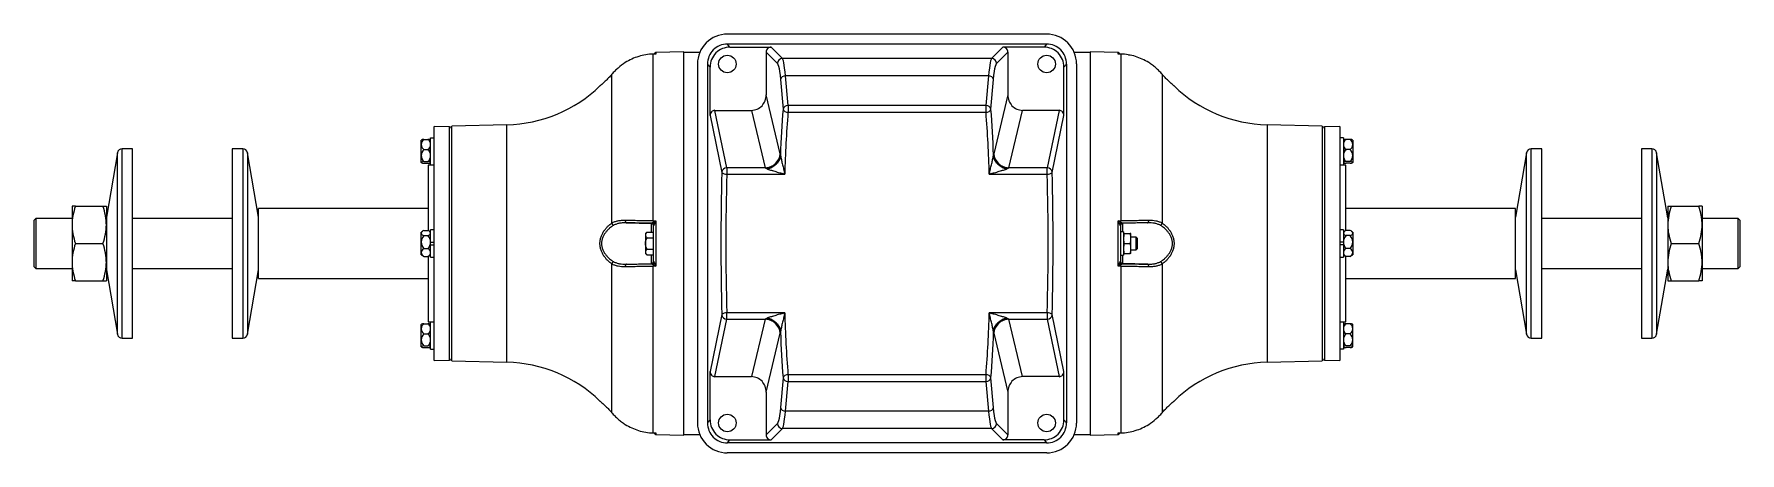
# Paper-space layout '_Bottom' of a CAD drawing. Header units: inches. Extents: x -21.4 to 21.4, y -5.3 to 5.3.
import ezdxf

# ---------------------------------------------------------------- set-up
doc = ezdxf.new("R2010")
doc.units = ezdxf.units.IN
doc.header["$MEASUREMENT"] = 0

psp = doc.layouts.new('_Bottom')

# ---------------------------------------------------------------- linework, layer by layer
at = {"color": 7, "linetype": 'Continuous', "lineweight": 15}
for p, q in [((4.003, 5.25), (-4.003, 5.25)), ((-5.79, 4.751), (-5.863, 4.749)), ((-5.863, 0.573), (-5.863, 4.749)), ((-5.094, 4.803), (-5.79, 4.785)), ((-5.094, -4.803), (-5.094, 4.803)), ((-4.694, 4.787), (-5.094, 4.787)), ((-3.935, 4.922), (-4.001, 4.999)), ((4.001, 4.999), (-4.001, 4.999)), ((-3.935, 4.922), (-2.906, 4.922)), ((-3.031, 4.798), (-3.031, 3.725)), ((-3.031, 4.798), (-2.745, 4.513)), ((-2.621, 4.637), (-2.906, 4.922)), ((2.906, 4.922), (2.621, 4.637)), ((2.745, 4.513), (3.031, 4.798)), ((3.935, 4.922), (2.906, 4.922)), ((3.031, 4.798), (3.031, 3.725)), ((4.001, 4.999), (3.935, 4.922)), ((5.094, 4.787), (4.694, 4.787)), ((5.79, 4.785), (5.094, 4.803)), ((5.094, 4.803), (5.094, -4.803)), ((5.863, 4.749), (5.79, 4.751)), ((5.863, 4.749), (5.863, 0.573)), ((6.054, 4.729), (6.092, 4.729)), ((6.096, 4.721), (6.092, 4.729)), ((-4.75, 4.502), (-4.75, -4.502)), ((-4.499, 4.5), (-4.434, 4.424)), ((-4.499, 4.5), (-4.499, -4.5)), ((-4.434, 3.208), (-4.434, 4.424)), ((2.621, 4.637), (-2.621, 4.637)), ((4.434, 4.424), (4.499, 4.5)), ((4.434, 3.208), (4.434, 4.424)), ((4.499, 4.5), (4.499, -4.5)), ((4.75, 4.502), (4.75, -4.502)), ((-6.896, 0.511), (-6.896, 4.243)), ((-2.671, 4.115), (-2.606, 3.371)), ((2.546, 4.203), (-2.546, 4.203)), ((-2.481, 3.46), (-2.546, 4.203)), ((2.546, 4.203), (2.481, 3.46)), ((2.606, 3.371), (2.671, 4.115)), ((6.896, 4.243), (6.896, 0.511)), ((-2.677, 2.251), (-3.031, 3.725)), ((2.481, 3.46), (-2.481, 3.46)), ((-2.481, 3.46), (-2.481, 3.289)), ((2.481, 3.46), (2.481, 3.289)), ((3.031, 3.725), (2.677, 2.251)), ((-4.434, 3.208), (-4.139, 1.781)), ((-4.015, 1.899), (-4.311, 3.338)), ((-4.311, 3.338), (-3.396, 3.338)), ((-3.396, 3.338), (-3.05, 1.899)), ((-2.481, 3.289), (2.481, 3.289)), ((3.05, 1.899), (3.396, 3.338)), ((4.311, 3.338), (3.396, 3.338)), ((4.311, 3.338), (4.015, 1.899)), ((4.139, 1.781), (4.434, 3.208)), ((-11.673, 2.029), (-11.673, 2.591)), ((-11.608, 2.61), (-11.504, 2.61)), ((-11.439, 2.648), (-11.345, 2.648)), ((-11.439, 1.97), (-11.439, 2.648)), ((-10.965, 2.926), (-11.345, 2.936)), ((-11.345, -2.936), (-11.345, 2.936)), ((-9.525, 2.976), (-10.907, 2.94)), ((-10.907, -2.94), (-10.907, 2.94)), ((10.907, 2.94), (9.525, 2.976)), ((10.907, 2.94), (10.907, -2.94)), ((11.345, 2.936), (10.965, 2.926)), ((11.345, 2.936), (11.345, -2.936)), ((11.439, 2.648), (11.345, 2.648)), ((11.439, 2.648), (11.439, 1.97)), ((11.608, 2.61), (11.504, 2.61)), ((11.673, 2.591), (11.673, 2.029)), ((-19.288, 2.275), (-19.565, 0.662)), ((-18.908, 2.375), (-19.169, 2.375)), ((-18.908, -2.375), (-18.908, 2.375)), ((-16.146, 2.375), (-16.408, 2.375)), ((-16.408, 2.375), (-16.408, -2.375)), ((-15.75, 0.662), (-16.028, 2.275)), ((-11.608, 2.353), (-11.504, 2.353)), ((11.608, 2.353), (11.504, 2.353)), ((16.028, 2.275), (15.75, 0.662)), ((16.408, 2.375), (16.146, 2.375)), ((16.408, -2.375), (16.408, 2.375)), ((19.169, 2.375), (18.908, 2.375)), ((18.908, 2.375), (18.908, -2.375)), ((19.569, 0.642), (19.288, 2.275)), ((-11.608, 2.053), (-11.504, 2.053)), ((-11.608, 2.01), (-11.504, 2.01)), ((-11.345, 1.968), (-11.501, 1.968)), ((-11.501, 1.968), (-11.501, 0.32)), ((-11.439, 1.97), (-11.345, 1.97)), ((-3.05, 1.899), (-4.015, 1.899)), ((-4.015, 1.899), (-4.015, 1.738)), ((-4.015, 1.738), (-2.563, 1.738)), ((2.563, 1.738), (4.015, 1.738)), ((4.015, 1.899), (3.05, 1.899)), ((4.015, 1.738), (4.015, 1.899)), ((11.345, 1.97), (11.439, 1.97)), ((11.501, 1.968), (11.345, 1.968)), ((11.501, 0.32), (11.501, 1.968)), ((11.608, 2.053), (11.504, 2.053)), ((11.608, 2.01), (11.504, 2.01)), ((-20.425, 0.937), (-20.425, -0.938)), ((-20.341, 0.937), (-19.649, 0.937)), ((-19.565, 0.937), (-19.565, -0.938)), ((-11.501, 0.879), (-15.75, 0.879)), ((-15.75, -0.879), (-15.75, 0.879)), ((15.75, 0.879), (11.501, 0.879)), ((15.75, -0.879), (15.75, 0.879)), ((19.569, 0.937), (19.569, -0.938)), ((19.652, 0.937), (20.344, 0.937)), ((20.428, 0.937), (20.428, -0.938)), ((-21.335, 0.625), (-21.375, 0.585)), ((-21.375, -0.585), (-21.375, 0.585)), ((-20.425, 0.625), (-21.335, 0.625)), ((-21.335, 0.625), (-21.335, -0.625)), ((-16.408, 0.625), (-18.908, 0.625)), ((-6.529, 0.518), (-5.906, 0.501)), ((-5.906, 0.285), (-5.906, 0.507)), ((-5.863, 0.573), (-5.79, 0.571)), ((-5.848, -0.448), (-5.848, 0.448)), ((-5.79, 0.571), (-5.79, -0.571)), ((5.79, 0.571), (5.863, 0.573)), ((5.79, -0.571), (5.79, 0.571)), ((5.848, 0.448), (5.848, -0.448)), ((6.529, 0.518), (5.906, 0.501)), ((5.906, 0.507), (5.906, 0.29)), ((18.908, 0.625), (16.408, 0.625)), ((21.335, 0.625), (20.428, 0.625)), ((21.375, 0.585), (21.335, 0.625)), ((21.335, -0.625), (21.335, 0.625)), ((21.375, 0.585), (21.375, -0.585)), ((-20.341, 0), (-19.649, 0)), ((-11.673, -0.281), (-11.673, 0.281)), ((-11.608, 0.322), (-11.504, 0.322)), ((-11.608, 0.198), (-11.504, 0.198)), ((-11.345, 0.34), (-11.439, 0.34)), ((-11.439, -0.34), (-11.439, 0.34)), ((-11.439, 0.037), (-11.345, 0.037)), ((-6.015, 0.285), (-6.053, 0.247)), ((-6.053, 0.247), (-6.053, -0.247)), ((-6.015, 0.285), (-5.848, 0.285)), ((-6.015, 0.143), (-5.848, 0.143)), ((5.926, 0.29), (5.848, 0.29)), ((5.926, 0.29), (5.926, -0.291)), ((5.948, 0.25), (6.092, 0.25)), ((5.948, 0), (6.092, 0)), ((6.114, -0.25), (6.114, 0.25)), ((6.247, 0.156), (6.114, 0.156)), ((6.277, 0.126), (6.247, 0.156)), ((6.247, -0.156), (6.247, 0.156)), ((6.277, -0.126), (6.277, 0.126)), ((11.439, 0.34), (11.345, 0.34)), ((11.439, 0.037), (11.345, 0.037)), ((11.439, 0.34), (11.439, -0.34)), ((11.608, 0.322), (11.504, 0.322)), ((11.608, 0.198), (11.504, 0.198)), ((11.673, 0.281), (11.673, -0.281)), ((-11.608, -0.124), (-11.504, -0.124)), ((-11.608, -0.322), (-11.504, -0.322)), ((-11.501, -0.32), (-11.501, -1.968)), ((-11.439, -0.037), (-11.345, -0.037)), ((-11.439, -0.34), (-11.345, -0.34)), ((-6.053, -0.247), (-6.015, -0.285)), ((-6.015, -0.143), (-5.848, -0.143)), ((-6.015, -0.285), (-5.848, -0.285)), ((-5.906, -0.507), (-5.906, -0.285)), ((5.848, -0.291), (5.926, -0.291)), ((5.906, -0.291), (5.906, -0.507)), ((5.948, -0.25), (6.092, -0.25)), ((6.114, -0.156), (6.247, -0.156)), ((6.247, -0.156), (6.277, -0.126)), ((11.439, -0.037), (11.345, -0.037)), ((11.345, -0.34), (11.439, -0.34)), ((11.501, -1.968), (11.501, -0.32)), ((11.608, -0.124), (11.504, -0.124)), ((11.608, -0.322), (11.504, -0.322)), ((19.652, 0), (20.344, 0)), ((-21.375, -0.585), (-21.335, -0.625)), ((-21.335, -0.625), (-20.425, -0.625)), ((-19.565, -0.662), (-19.288, -2.275)), ((-18.908, -0.625), (-16.408, -0.625)), ((-16.028, -2.275), (-15.75, -0.662)), ((-6.896, -4.243), (-6.896, -0.511)), ((-6.529, -0.518), (-5.906, -0.501)), ((-5.79, -0.571), (-5.863, -0.573)), ((-5.863, -4.749), (-5.863, -0.573)), ((5.863, -0.573), (5.79, -0.571)), ((5.863, -0.573), (5.863, -4.749)), ((6.529, -0.518), (5.906, -0.501)), ((6.896, -0.511), (6.896, -4.243)), ((15.75, -0.662), (16.028, -2.275)), ((16.408, -0.625), (18.908, -0.625)), ((19.288, -2.275), (19.569, -0.642)), ((20.428, -0.625), (21.335, -0.625)), ((21.335, -0.625), (21.375, -0.585)), ((-20.341, -0.938), (-19.649, -0.938)), ((-15.75, -0.879), (-11.501, -0.879)), ((11.501, -0.879), (15.75, -0.879)), ((19.652, -0.938), (20.344, -0.938)), ((-11.673, -2.591), (-11.673, -2.029)), ((-11.608, -2.01), (-11.504, -2.01)), ((-11.501, -1.968), (-11.345, -1.968)), ((-11.345, -1.97), (-11.439, -1.97)), ((-11.439, -2.648), (-11.439, -1.97)), ((-4.139, -1.781), (-4.434, -3.208)), ((-4.311, -3.338), (-4.015, -1.899)), ((-2.563, -1.738), (-4.015, -1.738)), ((-4.015, -1.899), (-4.015, -1.738)), ((-4.015, -1.899), (-3.05, -1.899)), ((-3.05, -1.899), (-3.396, -3.338)), ((4.015, -1.738), (2.563, -1.738)), ((3.396, -3.338), (3.05, -1.899)), ((3.05, -1.899), (4.015, -1.899)), ((4.015, -1.738), (4.015, -1.899)), ((4.015, -1.899), (4.311, -3.338)), ((4.434, -3.208), (4.139, -1.781)), ((11.345, -1.968), (11.501, -1.968)), ((11.439, -1.97), (11.345, -1.97)), ((11.439, -1.97), (11.439, -2.648)), ((11.608, -2.01), (11.504, -2.01)), ((11.673, -2.591), (11.673, -2.029)), ((-19.169, -2.375), (-18.908, -2.375)), ((-16.408, -2.375), (-16.146, -2.375)), ((-11.608, -2.267), (-11.504, -2.267)), ((-3.031, -3.725), (-2.677, -2.251)), ((2.677, -2.251), (3.031, -3.725)), ((11.608, -2.267), (11.504, -2.267)), ((16.146, -2.375), (16.408, -2.375)), ((18.908, -2.375), (19.169, -2.375)), ((-11.608, -2.567), (-11.504, -2.567)), ((-11.608, -2.61), (-11.504, -2.61)), ((-11.439, -2.648), (-11.345, -2.648)), ((-11.345, -2.936), (-10.965, -2.926)), ((-10.907, -2.94), (-9.525, -2.976)), ((9.525, -2.976), (10.907, -2.94)), ((10.965, -2.926), (11.345, -2.936)), ((11.439, -2.648), (11.345, -2.648)), ((11.608, -2.567), (11.504, -2.567)), ((11.608, -2.61), (11.504, -2.61)), ((-4.434, -4.424), (-4.434, -3.208)), ((-4.311, -3.338), (-3.396, -3.338)), ((-2.606, -3.371), (-2.671, -4.115)), ((2.481, -3.289), (-2.481, -3.289)), ((-2.481, -3.289), (-2.481, -3.46)), ((2.481, -3.289), (2.481, -3.46)), ((2.671, -4.115), (2.606, -3.371)), ((4.311, -3.338), (3.396, -3.338)), ((4.434, -4.424), (4.434, -3.208)), ((-3.031, -3.725), (-3.031, -4.798)), ((-2.546, -4.203), (-2.481, -3.46)), ((-2.481, -3.46), (2.481, -3.46)), ((2.481, -3.46), (2.546, -4.203)), ((3.031, -3.725), (3.031, -4.798)), ((2.546, -4.203), (-2.546, -4.203)), ((-4.434, -4.424), (-4.499, -4.5)), ((-2.745, -4.513), (-3.031, -4.798)), ((-2.906, -4.922), (-2.621, -4.637)), ((2.621, -4.637), (-2.621, -4.637)), ((2.621, -4.637), (2.906, -4.922)), ((3.031, -4.798), (2.745, -4.513)), ((4.499, -4.5), (4.434, -4.424)), ((-5.863, -4.749), (-5.79, -4.751)), ((-5.79, -4.785), (-5.094, -4.803)), ((-5.094, -4.787), (-4.694, -4.787)), ((-4.001, -4.999), (-3.935, -4.922)), ((4.001, -4.999), (-4.001, -4.999)), ((-3.935, -4.922), (-2.906, -4.922)), ((3.935, -4.922), (2.906, -4.922)), ((3.935, -4.922), (4.001, -4.999)), ((4.694, -4.787), (5.094, -4.787)), ((5.094, -4.803), (5.79, -4.785)), ((5.79, -4.751), (5.863, -4.749)), ((6.092, -4.729), (6.096, -4.722)), ((4.003, -5.25), (-4.003, -5.25))]:
    psp.add_line(p, q, dxfattribs=at)
at = {"color": 8, "linetype": 'Continuous', "lineweight": 15}
for p, q in [((-5.79, 4.785), (-5.79, 4.751)), ((5.79, 4.751), (5.79, 4.785)), ((-10.965, -2.926), (-10.965, 2.926)), ((-9.525, -2.976), (-9.525, 2.976)), ((9.525, 2.976), (9.525, -2.976)), ((10.965, 2.926), (10.965, -2.926)), ((-19.288, -2.275), (-19.288, 2.275)), ((-19.169, -2.375), (-19.169, 2.375)), ((-16.146, 2.375), (-16.146, -2.375)), ((-16.028, 2.275), (-16.028, -2.275)), ((16.028, -2.275), (16.028, 2.275)), ((16.146, -2.375), (16.146, 2.375)), ((19.169, 2.375), (19.169, -2.375)), ((19.288, 2.275), (19.288, -2.275)), ((-5.79, -4.751), (-5.79, -4.785)), ((5.79, -4.785), (5.79, -4.751))]:
    psp.add_line(p, q, dxfattribs=at)
at = {"color": 7, "linetype": 'Continuous', "lineweight": 15, "flags": 128}
for points in [[(-2.745, 4.513), (-2.732, 4.489), (-2.718, 4.448), (-2.705, 4.389), (-2.693, 4.313), (-2.681, 4.221), (-2.671, 4.115)], [(-2.546, 4.203), (-2.555, 4.304), (-2.565, 4.393), (-2.575, 4.469), (-2.586, 4.532), (-2.597, 4.581), (-2.609, 4.617), (-2.621, 4.637)], [(2.621, 4.637), (2.609, 4.617), (2.597, 4.581), (2.586, 4.532), (2.575, 4.469), (2.565, 4.393), (2.555, 4.304), (2.546, 4.203)], [(2.671, 4.115), (2.681, 4.221), (2.693, 4.313), (2.705, 4.389), (2.718, 4.448), (2.732, 4.489), (2.745, 4.513)], [(-6.559, 0.584), (-6.559, 0.572), (-6.558, 0.56), (-6.555, 0.548), (-6.552, 0.538), (-6.547, 0.53), (-6.541, 0.524), (-6.535, 0.519), (-6.529, 0.518)], [(6.529, 0.518), (6.535, 0.519), (6.541, 0.524), (6.547, 0.53), (6.552, 0.538), (6.555, 0.548), (6.558, 0.56), (6.559, 0.572), (6.559, 0.584)], [(-6.529, -0.518), (-6.535, -0.519), (-6.541, -0.524), (-6.547, -0.53), (-6.552, -0.538), (-6.555, -0.548), (-6.558, -0.56), (-6.559, -0.572), (-6.559, -0.584)], [(6.559, -0.584), (6.559, -0.572), (6.558, -0.56), (6.555, -0.548), (6.552, -0.538), (6.547, -0.53), (6.541, -0.524), (6.535, -0.519), (6.529, -0.518)], [(-2.671, -4.115), (-2.681, -4.221), (-2.693, -4.313), (-2.705, -4.389), (-2.718, -4.448), (-2.732, -4.489), (-2.745, -4.513)], [(-2.621, -4.637), (-2.609, -4.617), (-2.597, -4.581), (-2.586, -4.532), (-2.575, -4.469), (-2.565, -4.393), (-2.555, -4.304), (-2.546, -4.203)], [(2.546, -4.203), (2.555, -4.304), (2.565, -4.393), (2.575, -4.469), (2.586, -4.532), (2.597, -4.581), (2.609, -4.617), (2.621, -4.637)], [(2.745, -4.513), (2.732, -4.489), (2.718, -4.448), (2.705, -4.389), (2.693, -4.313), (2.681, -4.221), (2.671, -4.115)]]:
    psp.add_lwpolyline(points, dxfattribs=at)
at = {"color": 7, "linetype": 'Continuous', "lineweight": 15}
for centre in [(-4, 4.5), (4, 4.5), (-4, -4.5), (4, -4.5)]:
    psp.add_circle(centre, 0.22, dxfattribs=at)
for centre, radius, start, end in [((-4.003, 4.503), 0.747, 89.9708, 180.0866), ((4.003, 4.503), 0.747, 359.9079, 90.0346), ((-5.788, 4.725), 0.06, 91.5, 155.7356), ((-4.001, 4.501), 0.498, 89.9695, 180.0879), ((-3.936, 4.425), 0.498, 89.9672, 180.0903), ((-2.907, 4.798), 0.124, 89.9258, 180.0742), ((2.907, 4.798), 0.124, 359.9258, 90.0742), ((3.936, 4.425), 0.498, 359.9121, 90.0305), ((4.001, 4.501), 0.498, 359.9097, 90.0328), ((5.788, 4.725), 0.06, 23.9422, 88.5), ((-2.62, 4.511), 0.126, 90.5081, 179.4919), ((2.62, 4.511), 0.126, 0.5081, 89.4919), ((-9.617, 6.475), 3.5, 271.5, 313.822), ((-2.555, 4.083), 0.12, 86.0247, 164.7101), ((2.555, 4.083), 0.12, 15.2899, 93.9753), ((9.617, 6.475), 3.5, 226.1779, 268.5), ((-3.405, 3.713), 0.375, 271.4327, 1.9109), ((-2.49, 3.339), 0.12, 86.0247, 164.7101), ((2.49, 3.339), 0.12, 15.2899, 93.9753), ((3.405, 3.713), 0.375, 178.0891, 268.5673), ((-4.308, 3.213), 0.126, 91.5031, 181.8978), ((31.967, 0.817), 34.667, 175.7752, 177.6727), ((-2.492, 3.409), 0.12, 198.4513, 274.9963), ((33.002, 0.636), 35.583, 175.7237, 178.2251), ((2.492, 3.409), 0.12, 265.0037, 341.5487), ((-33.002, 0.636), 35.583, 1.7749, 4.2763), ((-31.569, 0.84), 34.268, 2.3163, 4.2359), ((4.308, 3.213), 0.126, 358.1022, 88.4969), ((-11.505, 2.477), 0.168, 127.7187, 178.5003), ((-11.439, 2.31), 0.366, 129.2258, 129.8306), ((-11.605, 2.472), 0.138, 91.2885, 118.2756), ((-11.607, 2.477), 0.168, 1.4997, 52.2813), ((-11.507, 2.472), 0.138, 61.7244, 88.7115), ((-11.673, 2.31), 0.366, 50.1694, 50.7742), ((-10.967, 2.866), 0.06, 0, 88.5), ((10.967, 2.866), 0.06, 91.5, 180), ((11.607, 2.477), 0.168, 127.7187, 178.5003), ((11.673, 2.31), 0.366, 129.2258, 129.8306), ((11.507, 2.472), 0.138, 91.2885, 118.2756), ((11.505, 2.477), 0.168, 1.4997, 52.2813), ((11.605, 2.472), 0.138, 61.7244, 88.7115), ((11.439, 2.31), 0.366, 50.1694, 50.7742), ((-19.169, 2.255), 0.12, 90, 170.2382), ((-16.146, 2.255), 0.12, 9.7618, 90), ((-11.505, 2.486), 0.168, 181.4997, 232.2813), ((-11.465, 2.201), 0.208, 133.3885, 179.5925), ((-11.465, 2.204), 0.208, 180.4075, 226.6115), ((-11.607, 2.486), 0.168, 307.7187, 358.5003), ((-11.647, 2.201), 0.208, 0.4075, 46.6115), ((-11.647, 2.204), 0.208, 313.3885, 359.5925), ((-3.053, 2.276), 0.377, 270.3524, 356.304), ((-3.06, 2.161), 0.393, 9.2938, 13.2013), ((3.06, 2.161), 0.393, 166.7987, 170.7062), ((3.053, 2.276), 0.377, 183.696, 269.6476), ((11.607, 2.486), 0.168, 181.4997, 232.2813), ((11.647, 2.201), 0.208, 133.3885, 179.5925), ((11.647, 2.204), 0.208, 180.4075, 226.6115), ((11.505, 2.486), 0.168, 307.7187, 358.5003), ((11.465, 2.201), 0.208, 0.4075, 46.6115), ((11.465, 2.204), 0.208, 313.3885, 359.5925), ((16.146, 2.255), 0.12, 90, 170.2382), ((19.169, 2.255), 0.12, 9.7618, 90), ((-11.614, 1.961), 0.0918, 86.146, 130.057), ((-11.614, 2.102), 0.0918, 229.943, 273.854), ((-11.439, 2.31), 0.366, 230.1694, 230.7742), ((-11.498, 1.961), 0.0918, 49.943, 93.854), ((-11.498, 2.102), 0.0918, 266.146, 310.057), ((-11.673, 2.31), 0.366, 309.2258, 309.8306), ((62.005, 0), 66.168, 178.45726, 181.54274), ((-4.015, 1.774), 0.125, 90.0498, 176.5493), ((-4.036, 1.878), 0.141, 223.1047, 278.6773), ((58.961, 0), 63, 178.41894, 181.58106), ((-3.086, 1.865), 0.0486, 33.5443, 43.4582), ((3.086, 1.865), 0.0486, 136.5418, 146.4557), ((4.015, 1.774), 0.125, 3.4507, 89.9502), ((4.036, 1.878), 0.141, 261.3227, 316.8953), ((-58.961, 0), 63, 358.41894, 1.58106), ((-62.005, 0), 66.168, 358.45726, 1.54274), ((11.498, 1.961), 0.0918, 86.146, 130.057), ((11.498, 2.102), 0.0918, 229.943, 273.854), ((11.673, 2.31), 0.366, 230.1694, 230.7742), ((11.614, 1.961), 0.0918, 49.943, 93.854), ((11.614, 2.102), 0.0918, 266.146, 310.057), ((11.439, 2.31), 0.366, 309.2258, 309.8306), ((-6.818, 0.527), 0.0795, 191.6283, 245.6606), ((-5.908, 0.448), 0.0597, 0.2657, 88.4015), ((-5.908, 0.447), 0.06, 0.0095, 88.5102), ((-5.908, 0.441), 0.06, 0.0095, 88.5102), ((-4.042, 0.519), 1.821, 178.3085, 179.5518), ((-5.933, 0.428), 0.125, 32.6939, 56.7091), ((5.933, 0.428), 0.125, 123.2909, 147.3061), ((5.908, 0.448), 0.0597, 91.5985, 179.7343), ((5.908, 0.447), 0.06, 91.4898, 179.9905), ((5.908, 0.441), 0.06, 91.4898, 179.9905), ((4.042, 0.519), 1.821, 0.4482, 1.6915), ((6.818, 0.527), 0.0795, 294.3394, 348.3717), ((-11.591, 0.239), 0.0846, 101.4229, 165.6252), ((-11.439, 0), 0.366, 123.8084, 129.8306), ((-11.591, 0.281), 0.0846, 194.3748, 258.5771), ((-11.442, 0.037), 0.231, 135.8891, 179.9595), ((-11.442, 0.037), 0.231, 180.0405, 224.1109), ((-11.521, 0.239), 0.0846, 14.3748, 78.5771), ((-11.521, 0.281), 0.0846, 281.4229, 345.6252), ((-11.67, 0.037), 0.231, 0.0405, 44.1109), ((-11.67, 0.037), 0.231, 315.8891, 359.9595), ((-11.673, 0), 0.366, 50.1694, 56.1916), ((11.521, 0.239), 0.0846, 101.4229, 165.6252), ((11.673, 0), 0.366, 123.8084, 129.8306), ((11.521, 0.281), 0.0846, 194.3748, 258.5771), ((11.67, 0.037), 0.231, 135.8891, 179.9595), ((11.67, 0.037), 0.231, 180.0405, 224.1109), ((11.591, 0.239), 0.0846, 14.3748, 78.5771), ((11.591, 0.281), 0.0846, 281.4229, 345.6252), ((11.442, 0.037), 0.231, 0.0405, 44.1109), ((11.442, 0.037), 0.231, 315.8891, 359.9595), ((11.439, 0), 0.366, 50.1694, 56.1916), ((-11.551, -0.232), 0.123, 117.7085, 175.4692), ((-11.551, -0.213), 0.123, 184.5308, 242.2915), ((-11.439, 0), 0.366, 230.1694, 236.1916), ((-11.543, -0.152), 0.182, 236.8188, 249.0125), ((-11.561, -0.232), 0.123, 4.5308, 62.2915), ((-11.561, -0.213), 0.123, 297.7085, 355.4692), ((-11.569, -0.152), 0.182, 290.9875, 303.1812), ((-11.673, 0), 0.366, 303.8084, 309.8306), ((11.561, -0.232), 0.123, 117.7085, 175.4692), ((11.561, -0.213), 0.123, 184.5308, 242.2915), ((11.673, 0), 0.366, 230.1694, 236.1916), ((11.569, -0.152), 0.182, 236.8188, 249.0125), ((11.551, -0.232), 0.123, 4.5308, 62.2915), ((11.551, -0.213), 0.123, 297.7085, 355.4692), ((11.543, -0.152), 0.182, 290.9875, 303.1812), ((11.439, 0), 0.366, 303.8084, 309.8306), ((-6.818, -0.527), 0.0795, 114.3394, 168.3717), ((-5.908, -0.441), 0.06, 271.4898, 359.9905), ((-5.908, -0.447), 0.06, 271.4898, 359.9905), ((-5.908, -0.448), 0.0597, 271.5985, 359.7343), ((-5.933, -0.428), 0.125, 303.2909, 327.3061), ((-4.042, -0.519), 1.821, 180.4482, 181.6915), ((5.933, -0.428), 0.125, 212.6939, 236.7091), ((5.908, -0.441), 0.06, 180.0095, 268.5102), ((5.908, -0.447), 0.06, 180.0095, 268.5102), ((5.908, -0.448), 0.0597, 180.2657, 268.4015), ((4.042, -0.519), 1.821, 358.3085, 359.5518), ((6.818, -0.527), 0.0795, 11.6283, 65.6606), ((-11.505, -2.143), 0.168, 127.7187, 178.5003), ((-11.439, -2.31), 0.366, 129.2258, 129.8306), ((-11.605, -2.148), 0.138, 91.2885, 118.2756), ((-11.607, -2.143), 0.168, 1.4997, 52.2813), ((-11.507, -2.148), 0.138, 61.7244, 88.7115), ((-11.673, -2.31), 0.366, 50.1694, 50.7742), ((-4.036, -1.878), 0.141, 81.3227, 136.8953), ((-4.015, -1.774), 0.125, 183.4507, 269.9502), ((-3.086, -1.865), 0.0486, 316.5418, 326.4557), ((-3.053, -2.276), 0.377, 3.696, 89.6476), ((33.002, -0.636), 35.583, 181.7749, 184.2763), ((-33.002, -0.636), 35.583, 355.7237, 358.2251), ((3.053, -2.276), 0.377, 90.3524, 176.304), ((3.086, -1.865), 0.0486, 213.5443, 223.4582), ((4.036, -1.878), 0.141, 43.1047, 98.6773), ((4.015, -1.774), 0.125, 270.0498, 356.5493), ((11.607, -2.143), 0.168, 127.7187, 178.5003), ((11.673, -2.31), 0.366, 129.2258, 129.8306), ((11.507, -2.148), 0.138, 91.2885, 118.2756), ((11.505, -2.143), 0.168, 1.4997, 52.2813), ((11.605, -2.148), 0.138, 61.7244, 88.7115), ((11.439, -2.31), 0.366, 50.1694, 50.7742), ((-19.169, -2.255), 0.12, 189.7618, 270), ((-16.146, -2.255), 0.12, 270, 350.2382), ((-11.505, -2.134), 0.168, 181.4997, 232.2813), ((-11.465, -2.419), 0.208, 133.3885, 179.5925), ((-11.465, -2.416), 0.208, 180.4075, 226.6115), ((-11.607, -2.134), 0.168, 307.7187, 358.5003), ((-11.647, -2.419), 0.208, 0.4075, 46.6115), ((-11.647, -2.416), 0.208, 313.3885, 359.5925), ((-3.06, -2.161), 0.393, 346.7987, 350.7062), ((31.569, -0.84), 34.268, 182.3163, 184.2359), ((-31.967, -0.817), 34.667, 355.7752, 357.6727), ((3.06, -2.161), 0.393, 189.2938, 193.2013), ((11.607, -2.134), 0.168, 181.4997, 232.2813), ((11.647, -2.419), 0.208, 133.3885, 179.5925), ((11.647, -2.416), 0.208, 180.4075, 226.6115), ((11.505, -2.134), 0.168, 307.7187, 358.5003), ((11.465, -2.419), 0.208, 0.4075, 46.6115), ((11.465, -2.416), 0.208, 313.3885, 359.5925), ((16.146, -2.255), 0.12, 189.7618, 270), ((19.169, -2.255), 0.12, 270, 350.2382), ((-11.614, -2.659), 0.0918, 86.146, 130.057), ((-11.614, -2.518), 0.0918, 229.943, 273.854), ((-11.439, -2.31), 0.366, 230.1694, 230.7742), ((-11.498, -2.659), 0.0918, 49.943, 93.854), ((-11.498, -2.518), 0.0918, 266.146, 310.057), ((-11.673, -2.31), 0.366, 309.2258, 309.8306), ((-10.967, -2.866), 0.06, 271.5, 0), ((-9.617, -6.475), 3.5, 46.1779, 88.5), ((9.617, -6.475), 3.5, 91.5, 133.822), ((10.967, -2.866), 0.06, 180, 268.5), ((11.498, -2.659), 0.0918, 86.146, 130.057), ((11.498, -2.518), 0.0918, 229.943, 273.854), ((11.673, -2.31), 0.366, 230.1694, 230.7742), ((11.614, -2.659), 0.0918, 49.943, 93.854), ((11.614, -2.518), 0.0918, 266.146, 310.057), ((11.439, -2.31), 0.366, 309.2258, 309.8306), ((-4.308, -3.213), 0.126, 178.1022, 268.4969), ((-3.405, -3.713), 0.375, 358.0891, 88.5673), ((-2.492, -3.409), 0.12, 85.0037, 161.5487), ((-2.49, -3.339), 0.12, 195.2899, 273.9753), ((2.492, -3.409), 0.12, 18.4513, 94.9963), ((2.49, -3.339), 0.12, 266.0247, 344.7101), ((3.405, -3.713), 0.375, 91.4327, 181.9109), ((4.308, -3.213), 0.126, 271.5031, 1.8978), ((-2.555, -4.083), 0.12, 195.2899, 273.9753), ((2.555, -4.083), 0.12, 266.0247, 344.7101), ((-4.003, -4.503), 0.747, 179.9079, 270.0346), ((-4.001, -4.501), 0.498, 179.9097, 270.0328), ((-3.936, -4.425), 0.498, 179.9121, 270.0305), ((-2.62, -4.511), 0.126, 180.5081, 269.4919), ((2.62, -4.511), 0.126, 270.5081, 359.4919), ((3.936, -4.425), 0.498, 269.9672, 0.0903), ((4.001, -4.501), 0.498, 269.9695, 0.0879), ((4.003, -4.503), 0.747, 269.9708, 0.0866), ((-5.788, -4.725), 0.06, 203.9422, 268.5), ((-2.907, -4.798), 0.124, 179.9258, 270.0742), ((2.907, -4.798), 0.124, 269.9258, 0.0742), ((5.788, -4.725), 0.06, 271.5, 335.7356)]:
    psp.add_arc(centre, radius, start, end, dxfattribs=at)
for points, knots in [([(-5.863, 4.749), (-5.925, 4.747), (-5.986, 4.741), (-6.106, 4.721), (-6.165, 4.707), (-6.282, 4.672), (-6.34, 4.65), (-6.453, 4.598), (-6.507, 4.568), (-6.559, 4.535)], [0, 0, 0, 0, 0.25, 0.25, 0.5, 0.5, 0.75, 0.75, 1, 1, 1, 1]), ([(6.559, 4.535), (6.507, 4.568), (6.453, 4.598), (6.342, 4.649), (6.285, 4.671), (6.168, 4.707), (6.108, 4.721), (5.986, 4.741), (5.925, 4.747), (5.863, 4.749)], [0, 0, 0, 0, 0.25, 0.25, 0.5, 0.5, 0.75, 0.75, 1, 1, 1, 1]), ([(-6.559, 4.535), (-6.624, 4.494), (-6.684, 4.449), (-6.755, 4.387), (-6.769, 4.375), (-6.796, 4.349), (-6.809, 4.336), (-6.848, 4.297), (-6.873, 4.27), (-6.896, 4.243)], [0, 0, 0, 0, 0.5, 0.5, 0.625, 0.625, 0.75, 0.75, 1, 1, 1, 1]), ([(6.896, 4.243), (6.873, 4.27), (6.848, 4.297), (6.797, 4.349), (6.77, 4.374), (6.728, 4.411), (6.713, 4.423), (6.684, 4.447), (6.669, 4.459), (6.623, 4.493), (6.591, 4.515), (6.559, 4.535)], [0, 0, 0, 0, 0.25, 0.25, 0.5, 0.5, 0.625, 0.625, 0.75, 0.75, 1, 1, 1, 1]), ([(-6.896, 4.243), (-6.924, 4.211), (-6.981, 4.146), (-7.053, 4.075), (-7.109, 4.023), (-7.157, 3.981), (-7.186, 3.956), (-7.195, 3.948), (-7.194, 3.95), (-7.194, 3.95)], [0, 0, 0, 0, 0.20313, 0.412249, 0.542611, 0.675719, 0.881655, 0.984373, 1, 1, 1, 1]), ([(7.194, 3.95), (7.193, 3.95), (7.191, 3.951), (7.167, 3.972), (7.126, 4.008), (7.075, 4.054), (7.009, 4.118), (6.946, 4.185), (6.908, 4.23), (6.896, 4.243)], [0, 0, 0, 0, 0.090764, 0.272262, 0.402954, 0.537262, 0.723965, 0.916035, 1, 1, 1, 1]), ([(-2.68, 2.165), (-2.688, 2.133), (-2.701, 2.102), (-2.737, 2.044), (-2.76, 2.018), (-2.812, 1.971), (-2.843, 1.951), (-2.907, 1.919), (-2.942, 1.907), (-2.978, 1.9)], [0, 0, 0, 0, 0.25, 0.25, 0.5, 0.5, 0.75, 0.75, 1, 1, 1, 1]), ([(-2.68, 2.165), (-2.68, 2.162), (-2.68, 2.158), (-2.679, 2.151), (-2.679, 2.149), (-2.679, 2.145), (-2.678, 2.143), (-2.678, 2.137), (-2.678, 2.133), (-2.677, 2.128)], [0, 0, 0, 0, 0.5, 0.5, 0.625, 0.625, 0.75, 0.75, 1, 1, 1, 1]), ([(-2.671, 2.224), (-2.671, 2.219), (-2.669, 2.213), (-2.667, 2.202), (-2.667, 2.2), (-2.666, 2.196), (-2.666, 2.195), (-2.665, 2.192), (-2.665, 2.191), (-2.664, 2.184), (-2.663, 2.178), (-2.661, 2.172)], [0, 0, 0, 0, 0.5, 0.5, 0.625, 0.625, 0.6875, 0.6875, 0.75, 0.75, 1, 1, 1, 1]), ([(-2.661, 2.172), (-2.661, 2.172), (-2.661, 2.172), (-2.661, 2.171), (-2.661, 2.171), (-2.661, 2.171), (-2.661, 2.17), (-2.661, 2.169), (-2.66, 2.166), (-2.659, 2.161), (-2.658, 2.156), (-2.655, 2.146), (-2.654, 2.139), (-2.649, 2.116), (-2.646, 2.1), (-2.642, 2.079), (-2.641, 2.075), (-2.639, 2.066), (-2.639, 2.061), (-2.636, 2.048), (-2.634, 2.039), (-2.628, 2.012), (-2.624, 1.994), (-2.61, 1.938), (-2.6, 1.9), (-2.581, 1.821), (-2.571, 1.78), (-2.563, 1.738)], [0, 0, 0, 0, 0.000488, 0.000488, 0.000977, 0.001953, 0.003906, 0.007813, 0.015625, 0.03125, 0.0625, 0.0625, 0.125, 0.125, 0.25, 0.25, 0.28125, 0.28125, 0.3125, 0.3125, 0.375, 0.375, 0.5, 0.5, 0.75, 0.75, 1, 1, 1, 1]), ([(2.563, 1.738), (2.571, 1.78), (2.581, 1.821), (2.6, 1.9), (2.61, 1.938), (2.624, 1.994), (2.628, 2.012), (2.634, 2.039), (2.636, 2.048), (2.639, 2.061), (2.639, 2.066), (2.641, 2.075), (2.642, 2.079), (2.646, 2.1), (2.649, 2.116), (2.654, 2.139), (2.655, 2.146), (2.658, 2.156), (2.658, 2.159), (2.66, 2.164), (2.66, 2.166), (2.661, 2.169), (2.661, 2.17), (2.661, 2.171), (2.661, 2.171), (2.661, 2.171), (2.661, 2.172), (2.661, 2.172), (2.661, 2.172)], [0, 0, 0, 0, 0.25, 0.25, 0.5, 0.5, 0.625, 0.625, 0.6875, 0.6875, 0.71875, 0.71875, 0.75, 0.75, 0.875, 0.875, 0.9375, 0.9375, 0.96875, 0.96875, 0.984375, 0.992188, 0.996094, 0.998047, 0.999023, 0.999512, 0.999512, 1, 1, 1, 1]), ([(2.661, 2.172), (2.663, 2.178), (2.664, 2.184), (2.665, 2.191), (2.665, 2.192), (2.666, 2.195), (2.666, 2.196), (2.667, 2.2), (2.667, 2.202), (2.669, 2.213), (2.671, 2.219), (2.671, 2.224)], [0, 0, 0, 0, 0.25, 0.25, 0.3125, 0.3125, 0.375, 0.375, 0.5, 0.5, 1, 1, 1, 1]), ([(2.68, 2.165), (2.68, 2.164), (2.68, 2.163), (2.68, 2.161), (2.68, 2.159), (2.679, 2.156), (2.679, 2.154), (2.679, 2.151), (2.679, 2.148), (2.678, 2.143), (2.678, 2.14), (2.678, 2.135), (2.677, 2.131), (2.677, 2.128)], [0.00000079, 0.00000079, 0.00000079, 0.00000079, 0.000706955, 0.000706955, 0.001511314, 0.001511314, 0.002315674, 0.002315674, 0.003120033, 0.003120033, 0.003924392, 0.003924392, 0.004728751, 0.004728751, 0.004728751, 0.004728751]), ([(2.978, 1.9), (2.942, 1.907), (2.907, 1.919), (2.843, 1.951), (2.812, 1.971), (2.76, 2.018), (2.737, 2.044), (2.701, 2.102), (2.688, 2.133), (2.68, 2.165)], [0, 0, 0, 0, 0.25, 0.25, 0.5, 0.5, 0.75, 0.75, 1, 1, 1, 1]), ([(-2.999, 1.865), (-3.005, 1.868), (-3.011, 1.87), (-3.017, 1.873), (-3.018, 1.874), (-3.021, 1.875), (-3.022, 1.876), (-3.025, 1.877), (-3.027, 1.878), (-3.036, 1.884), (-3.041, 1.888), (-3.043, 1.892)], [0, 0, 0, 0, 0.25, 0.25, 0.3125, 0.3125, 0.375, 0.375, 0.5, 0.5, 1, 1, 1, 1]), ([(-2.563, 1.738), (-2.606, 1.747), (-2.648, 1.757), (-2.729, 1.778), (-2.768, 1.79), (-2.823, 1.807), (-2.842, 1.813), (-2.869, 1.821), (-2.878, 1.824), (-2.891, 1.828), (-2.895, 1.829), (-2.904, 1.831), (-2.909, 1.832), (-2.93, 1.838), (-2.946, 1.844), (-2.968, 1.852), (-2.975, 1.854), (-2.984, 1.858), (-2.987, 1.86), (-2.992, 1.862), (-2.994, 1.863), (-2.997, 1.864), (-2.998, 1.864), (-2.998, 1.865), (-2.999, 1.865), (-2.999, 1.865), (-2.999, 1.865), (-2.999, 1.865), (-2.999, 1.865)], [0, 0, 0, 0, 0.25, 0.25, 0.5, 0.5, 0.625, 0.625, 0.6875, 0.6875, 0.71875, 0.71875, 0.75, 0.75, 0.875, 0.875, 0.9375, 0.9375, 0.96875, 0.96875, 0.984375, 0.992187, 0.996094, 0.998047, 0.999023, 0.999512, 0.999512, 1, 1, 1, 1]), ([(-2.977, 1.9), (-2.977, 1.9), (-2.976, 1.899), (-2.974, 1.898), (-2.973, 1.897), (-2.97, 1.896), (-2.968, 1.895), (-2.965, 1.893), (-2.962, 1.892), (-2.958, 1.891), (-2.955, 1.89), (-2.95, 1.888), (-2.946, 1.887), (-2.943, 1.886)], [-0.000015225, -0.000015225, -0.000015225, -0.000015225, 0.000706955, 0.000706955, 0.001511314, 0.001511314, 0.002315674, 0.002315674, 0.003120033, 0.003120033, 0.003924392, 0.003924392, 0.004728751, 0.004728751, 0.004728751, 0.004728751]), ([(-2.943, 1.886), (-2.925, 1.894), (-2.905, 1.904), (-2.868, 1.925), (-2.849, 1.937), (-2.814, 1.962), (-2.797, 1.976), (-2.765, 2.005), (-2.75, 2.02), (-2.724, 2.05), (-2.712, 2.067), (-2.692, 2.097), (-2.684, 2.113), (-2.677, 2.128)], [0.125, 0.125, 0.125, 0.125, 0.25, 0.25, 0.375, 0.375, 0.5, 0.5, 0.625, 0.625, 0.75, 0.75, 0.875, 0.875, 0.875, 0.875]), ([(2.999, 1.865), (2.999, 1.865), (2.999, 1.865), (2.999, 1.865), (2.999, 1.865), (2.998, 1.865), (2.998, 1.864), (2.997, 1.864), (2.994, 1.863), (2.989, 1.86), (2.984, 1.858), (2.975, 1.854), (2.968, 1.852), (2.946, 1.844), (2.93, 1.838), (2.909, 1.832), (2.904, 1.831), (2.895, 1.829), (2.891, 1.828), (2.878, 1.824), (2.869, 1.821), (2.842, 1.813), (2.823, 1.807), (2.768, 1.79), (2.729, 1.778), (2.648, 1.757), (2.606, 1.747), (2.563, 1.738)], [0, 0, 0, 0, 0.000488, 0.000488, 0.000977, 0.001953, 0.003906, 0.007813, 0.015625, 0.03125, 0.0625, 0.0625, 0.125, 0.125, 0.25, 0.25, 0.28125, 0.28125, 0.3125, 0.3125, 0.375, 0.375, 0.5, 0.5, 0.75, 0.75, 1, 1, 1, 1]), ([(2.677, 2.128), (2.684, 2.113), (2.692, 2.097), (2.712, 2.067), (2.724, 2.05), (2.75, 2.02), (2.765, 2.005), (2.797, 1.976), (2.814, 1.962), (2.849, 1.937), (2.868, 1.925), (2.905, 1.904), (2.925, 1.894), (2.943, 1.886)], [0.125, 0.125, 0.125, 0.125, 0.25, 0.25, 0.375, 0.375, 0.5, 0.5, 0.625, 0.625, 0.75, 0.75, 0.875, 0.875, 0.875, 0.875]), ([(2.977, 1.9), (2.975, 1.898), (2.972, 1.896), (2.965, 1.893), (2.963, 1.893), (2.96, 1.892), (2.958, 1.891), (2.952, 1.889), (2.948, 1.888), (2.943, 1.886)], [0, 0, 0, 0, 0.5, 0.5, 0.625, 0.625, 0.75, 0.75, 1, 1, 1, 1]), ([(3.043, 1.892), (3.041, 1.888), (3.036, 1.884), (3.027, 1.878), (3.025, 1.877), (3.022, 1.876), (3.021, 1.875), (3.018, 1.874), (3.017, 1.873), (3.011, 1.87), (3.005, 1.868), (2.999, 1.865)], [0, 0, 0, 0, 0.5, 0.5, 0.625, 0.625, 0.6875, 0.6875, 0.75, 0.75, 1, 1, 1, 1]), ([(-20.341, 0.937), (-20.366, 0.861), (-20.387, 0.784), (-20.417, 0.627), (-20.425, 0.549), (-20.425, 0.469)], [0, 0, 0, 0, 0.5, 0.5, 1, 1, 1, 1]), ([(-20.341, 0.937), (-20.353, 0.937), (-20.365, 0.937), (-20.386, 0.937), (-20.395, 0.937), (-20.417, 0.937), (-20.425, 0.937), (-20.425, 0.937)], [0, 0, 0, 0, 0.25, 0.25, 0.5, 0.5, 1, 1, 1, 1]), ([(-19.565, 0.469), (-19.565, 0.489), (-19.566, 0.509), (-19.568, 0.548), (-19.569, 0.568), (-19.575, 0.628), (-19.58, 0.667), (-19.602, 0.784), (-19.623, 0.861), (-19.649, 0.937)], [0, 0, 0, 0, 0.125, 0.125, 0.25, 0.25, 0.5, 0.5, 1, 1, 1, 1]), ([(-19.649, 0.937), (-19.636, 0.937), (-19.624, 0.937), (-19.604, 0.937), (-19.595, 0.937), (-19.573, 0.937), (-19.565, 0.937), (-19.565, 0.937)], [0, 0, 0, 0, 0.25, 0.25, 0.5, 0.5, 1, 1, 1, 1]), ([(19.652, 0.937), (19.627, 0.861), (19.606, 0.784), (19.577, 0.627), (19.569, 0.549), (19.569, 0.469)], [0, 0, 0, 0, 0.5, 0.5, 1, 1, 1, 1]), ([(19.569, 0.937), (19.569, 0.937), (19.571, 0.937), (19.578, 0.937), (19.584, 0.937), (19.606, 0.937), (19.627, 0.937), (19.652, 0.937)], [0, 0, 0, 0, 0.25, 0.25, 0.5, 0.5, 1, 1, 1, 1]), ([(20.428, 0.469), (20.428, 0.489), (20.427, 0.509), (20.426, 0.548), (20.424, 0.568), (20.418, 0.628), (20.413, 0.667), (20.391, 0.784), (20.37, 0.861), (20.344, 0.937)], [0, 0, 0, 0, 0.125, 0.125, 0.25, 0.25, 0.5, 0.5, 1, 1, 1, 1]), ([(20.428, 0.937), (20.428, 0.937), (20.427, 0.937), (20.426, 0.937), (20.424, 0.937), (20.418, 0.937), (20.413, 0.937), (20.391, 0.937), (20.37, 0.937), (20.344, 0.937)], [0, 0, 0, 0, 0.125, 0.125, 0.25, 0.25, 0.5, 0.5, 1, 1, 1, 1]), ([(-20.425, 0.469), (-20.425, 0.449), (-20.424, 0.429), (-20.422, 0.389), (-20.421, 0.369), (-20.415, 0.31), (-20.409, 0.271), (-20.387, 0.154), (-20.366, 0.076), (-20.341, 0)], [0, 0, 0, 0, 0.125, 0.125, 0.25, 0.25, 0.5, 0.5, 1, 1, 1, 1]), ([(-19.649, 0), (-19.623, 0.077), (-19.602, 0.154), (-19.573, 0.31), (-19.565, 0.389), (-19.565, 0.469)], [0, 0, 0, 0, 0.5, 0.5, 1, 1, 1, 1]), ([(-6.896, -0.511), (-6.931, -0.488), (-6.965, -0.461), (-7.015, -0.412), (-7.031, -0.394), (-7.055, -0.366), (-7.063, -0.356), (-7.078, -0.335), (-7.086, -0.325), (-7.107, -0.293), (-7.121, -0.27), (-7.145, -0.222), (-7.156, -0.196), (-7.174, -0.143), (-7.182, -0.116), (-7.189, -0.073), (-7.191, -0.058), (-7.194, -0.029), (-7.195, 0), (-7.194, 0.029), (-7.191, 0.058), (-7.189, 0.072), (-7.182, 0.115), (-7.175, 0.142), (-7.161, 0.183), (-7.156, 0.196), (-7.145, 0.221), (-7.139, 0.233), (-7.121, 0.269), (-7.107, 0.292), (-7.086, 0.325), (-7.078, 0.335), (-7.063, 0.355), (-7.055, 0.365), (-7.032, 0.393), (-7.016, 0.411), (-6.982, 0.444), (-6.965, 0.459), (-6.931, 0.487), (-6.913, 0.5), (-6.896, 0.511)], [0, 0, 0, 0, 0.125, 0.125, 0.1875, 0.1875, 0.21875, 0.21875, 0.25, 0.25, 0.3125, 0.3125, 0.375, 0.375, 0.4375, 0.4375, 0.46875, 0.46875, 0.5, 0.53125, 0.53125, 0.5625, 0.5625, 0.625, 0.625, 0.65625, 0.65625, 0.6875, 0.6875, 0.75, 0.75, 0.78125, 0.78125, 0.8125, 0.8125, 0.875, 0.875, 0.9375, 0.9375, 1, 1, 1, 1]), ([(-6.851, 0.455), (-6.868, 0.445), (-6.885, 0.434), (-6.92, 0.41), (-6.937, 0.397), (-6.97, 0.368), (-6.986, 0.353), (-7.01, 0.328), (-7.017, 0.32), (-7.033, 0.302), (-7.04, 0.293), (-7.063, 0.265), (-7.076, 0.245), (-7.095, 0.213), (-7.101, 0.202), (-7.113, 0.179), (-7.118, 0.167), (-7.133, 0.131), (-7.141, 0.106), (-7.149, 0.067), (-7.151, 0.054), (-7.154, 0.027), (-7.155, 0), (-7.154, -0.027), (-7.151, -0.054), (-7.149, -0.067), (-7.14, -0.107), (-7.133, -0.132), (-7.113, -0.179), (-7.102, -0.202), (-7.076, -0.245), (-7.062, -0.265), (-7.033, -0.303), (-7.017, -0.32), (-6.985, -0.353), (-6.969, -0.369), (-6.92, -0.411), (-6.885, -0.435), (-6.851, -0.455)], [0, 0, 0, 0, 0.0625, 0.0625, 0.125, 0.125, 0.1875, 0.1875, 0.21875, 0.21875, 0.25, 0.25, 0.3125, 0.3125, 0.34375, 0.34375, 0.375, 0.375, 0.4375, 0.4375, 0.46875, 0.46875, 0.5, 0.53125, 0.53125, 0.5625, 0.5625, 0.625, 0.625, 0.6875, 0.6875, 0.75, 0.75, 0.8125, 0.8125, 0.875, 0.875, 1, 1, 1, 1]), ([(-6.896, 0.511), (-6.873, 0.526), (-6.848, 0.538), (-6.797, 0.557), (-6.77, 0.564), (-6.728, 0.572), (-6.713, 0.575), (-6.684, 0.579), (-6.669, 0.58), (-6.623, 0.583), (-6.591, 0.584), (-6.559, 0.584)], [0, 0, 0, 0, 0.25, 0.25, 0.5, 0.5, 0.625, 0.625, 0.75, 0.75, 1, 1, 1, 1]), ([(-6.529, 0.518), (-6.559, 0.518), (-6.589, 0.517), (-6.647, 0.514), (-6.675, 0.511), (-6.729, 0.501), (-6.755, 0.495), (-6.805, 0.478), (-6.828, 0.468), (-6.851, 0.455)], [0, 0, 0, 0, 0.25, 0.25, 0.5, 0.5, 0.75, 0.75, 1, 1, 1, 1]), ([(-6.559, 0.584), (-6.507, 0.584), (-6.453, 0.583), (-6.342, 0.582), (-6.285, 0.581), (-6.168, 0.579), (-6.108, 0.578), (-5.986, 0.576), (-5.925, 0.574), (-5.863, 0.573)], [0, 0, 0, 0, 0.25, 0.25, 0.5, 0.5, 0.75, 0.75, 1, 1, 1, 1]), ([(-5.906, 0.507), (-5.962, 0.508), (-6.017, 0.509), (-6.098, 0.511), (-6.125, 0.512), (-6.179, 0.513), (-6.205, 0.513), (-6.284, 0.514), (-6.334, 0.515), (-6.434, 0.517), (-6.482, 0.517), (-6.529, 0.518)], [0, 0, 0, 0, 0.25, 0.25, 0.375, 0.375, 0.5, 0.5, 0.75, 0.75, 1, 1, 1, 1]), ([(-5.906, 0.507), (-5.906, 0.508), (-5.904, 0.51), (-5.898, 0.513), (-5.894, 0.516), (-5.886, 0.52), (-5.882, 0.523), (-5.873, 0.528), (-5.868, 0.531), (-5.864, 0.533)], [0, 0, 0, 0, 0.25, 0.25, 0.5, 0.5, 0.75, 0.75, 1, 1, 1, 1]), ([(-5.906, 0.507), (-5.906, 0.507), (-5.906, 0.507), (-5.906, 0.507), (-5.906, 0.507), (-5.906, 0.507), (-5.906, 0.507)], [0, 0, 0, 0, 0.0001326134, 0.0001326134, 0.0001326134, 0.0001729049, 0.0001729049, 0.0001729049, 0.0001729049]), ([(-5.864, 0.533), (-5.852, 0.539), (-5.84, 0.546), (-5.815, 0.558), (-5.802, 0.565), (-5.79, 0.571)], [0, 0, 0, 0, 0.5, 0.5, 1, 1, 1, 1]), ([(-5.827, 0.496), (-5.829, 0.491), (-5.832, 0.486), (-5.836, 0.476), (-5.839, 0.472), (-5.843, 0.463), (-5.844, 0.459), (-5.847, 0.452), (-5.848, 0.449), (-5.848, 0.448)], [0, 0, 0, 0, 0.25, 0.25, 0.5, 0.5, 0.75, 0.75, 1, 1, 1, 1]), ([(-5.827, 0.496), (-5.821, 0.508), (-5.815, 0.521), (-5.802, 0.546), (-5.796, 0.558), (-5.79, 0.571)], [0, 0, 0, 0, 0.5, 0.5, 1, 1, 1, 1]), ([(5.827, 0.496), (5.821, 0.508), (5.815, 0.521), (5.802, 0.546), (5.796, 0.558), (5.79, 0.571)], [0, 0, 0, 0, 0.5, 0.5, 1, 1, 1, 1]), ([(5.864, 0.533), (5.852, 0.539), (5.84, 0.546), (5.815, 0.558), (5.802, 0.565), (5.79, 0.571)], [0, 0, 0, 0, 0.5, 0.5, 1, 1, 1, 1]), ([(5.848, 0.448), (5.848, 0.449), (5.847, 0.452), (5.844, 0.459), (5.843, 0.463), (5.839, 0.472), (5.836, 0.476), (5.832, 0.486), (5.829, 0.491), (5.827, 0.496)], [0, 0, 0, 0, 0.25, 0.25, 0.5, 0.5, 0.75, 0.75, 1, 1, 1, 1]), ([(5.863, 0.573), (5.925, 0.574), (5.986, 0.576), (6.106, 0.578), (6.165, 0.579), (6.282, 0.581), (6.34, 0.582), (6.453, 0.583), (6.507, 0.584), (6.559, 0.584)], [0, 0, 0, 0, 0.25, 0.25, 0.5, 0.5, 0.75, 0.75, 1, 1, 1, 1]), ([(5.864, 0.533), (5.868, 0.531), (5.873, 0.528), (5.882, 0.523), (5.886, 0.52), (5.894, 0.516), (5.898, 0.513), (5.904, 0.51), (5.906, 0.508), (5.906, 0.507)], [0, 0, 0, 0, 0.25, 0.25, 0.5, 0.5, 0.75, 0.75, 1, 1, 1, 1]), ([(6.529, 0.518), (6.482, 0.517), (6.433, 0.517), (6.358, 0.516), (6.333, 0.515), (6.281, 0.514), (6.255, 0.514), (6.177, 0.513), (6.124, 0.512), (6.016, 0.509), (5.962, 0.508), (5.906, 0.507)], [0, 0, 0, 0, 0.25, 0.25, 0.375, 0.375, 0.5, 0.5, 0.75, 0.75, 1, 1, 1, 1]), ([(5.906, 0.507), (5.906, 0.507), (5.906, 0.507), (5.906, 0.507), (5.906, 0.507), (5.906, 0.507), (5.906, 0.507)], [0, 0, 0, 0, 0.0000403254, 0.0000403254, 0.0000403254, 0.0001730501, 0.0001730501, 0.0001730501, 0.0001730501]), ([(6.851, 0.455), (6.828, 0.468), (6.805, 0.478), (6.767, 0.491), (6.754, 0.495), (6.728, 0.501), (6.715, 0.504), (6.647, 0.515), (6.589, 0.518), (6.529, 0.518)], [0, 0, 0, 0, 0.25, 0.25, 0.375, 0.375, 0.5, 0.5, 1, 1, 1, 1]), ([(6.559, 0.584), (6.624, 0.585), (6.684, 0.581), (6.755, 0.567), (6.769, 0.564), (6.796, 0.556), (6.809, 0.552), (6.848, 0.538), (6.873, 0.526), (6.896, 0.511)], [0, 0, 0, 0, 0.5, 0.5, 0.625, 0.625, 0.75, 0.75, 1, 1, 1, 1]), ([(6.851, -0.455), (6.868, -0.445), (6.885, -0.434), (6.92, -0.41), (6.937, -0.397), (6.97, -0.368), (6.986, -0.353), (7.01, -0.328), (7.017, -0.32), (7.033, -0.302), (7.04, -0.293), (7.063, -0.265), (7.076, -0.245), (7.095, -0.213), (7.101, -0.202), (7.113, -0.179), (7.118, -0.167), (7.133, -0.131), (7.141, -0.106), (7.149, -0.067), (7.151, -0.054), (7.154, -0.027), (7.155, 0), (7.154, 0.027), (7.151, 0.054), (7.149, 0.067), (7.14, 0.107), (7.133, 0.132), (7.113, 0.179), (7.102, 0.202), (7.076, 0.245), (7.062, 0.265), (7.033, 0.303), (7.017, 0.32), (6.985, 0.353), (6.969, 0.369), (6.92, 0.411), (6.885, 0.435), (6.851, 0.455)], [0, 0, 0, 0, 0.0625, 0.0625, 0.125, 0.125, 0.1875, 0.1875, 0.21875, 0.21875, 0.25, 0.25, 0.3125, 0.3125, 0.34375, 0.34375, 0.375, 0.375, 0.4375, 0.4375, 0.46875, 0.46875, 0.5, 0.53125, 0.53125, 0.5625, 0.5625, 0.625, 0.625, 0.6875, 0.6875, 0.75, 0.75, 0.8125, 0.8125, 0.875, 0.875, 1, 1, 1, 1]), ([(6.896, 0.511), (6.931, 0.488), (6.965, 0.461), (7.015, 0.412), (7.031, 0.394), (7.055, 0.366), (7.063, 0.356), (7.078, 0.335), (7.086, 0.325), (7.107, 0.293), (7.121, 0.27), (7.145, 0.222), (7.156, 0.196), (7.174, 0.143), (7.182, 0.116), (7.189, 0.073), (7.191, 0.058), (7.194, 0.029), (7.195, 0), (7.194, -0.029), (7.191, -0.058), (7.189, -0.072), (7.182, -0.115), (7.175, -0.142), (7.161, -0.183), (7.156, -0.196), (7.145, -0.221), (7.139, -0.233), (7.121, -0.269), (7.107, -0.292), (7.086, -0.325), (7.078, -0.335), (7.063, -0.355), (7.055, -0.365), (7.032, -0.393), (7.016, -0.411), (6.982, -0.444), (6.965, -0.459), (6.931, -0.487), (6.913, -0.5), (6.896, -0.511)], [0, 0, 0, 0, 0.125, 0.125, 0.1875, 0.1875, 0.21875, 0.21875, 0.25, 0.25, 0.3125, 0.3125, 0.375, 0.375, 0.4375, 0.4375, 0.46875, 0.46875, 0.5, 0.53125, 0.53125, 0.5625, 0.5625, 0.625, 0.625, 0.65625, 0.65625, 0.6875, 0.6875, 0.75, 0.75, 0.78125, 0.78125, 0.8125, 0.8125, 0.875, 0.875, 0.9375, 0.9375, 1, 1, 1, 1]), ([(19.569, 0.469), (19.569, 0.449), (19.569, 0.429), (19.571, 0.389), (19.572, 0.369), (19.578, 0.31), (19.584, 0.271), (19.606, 0.154), (19.627, 0.076), (19.652, 0)], [0, 0, 0, 0, 0.125, 0.125, 0.25, 0.25, 0.5, 0.5, 1, 1, 1, 1]), ([(20.344, 0), (20.37, 0.077), (20.391, 0.154), (20.42, 0.31), (20.428, 0.389), (20.428, 0.469)], [0, 0, 0, 0, 0.5, 0.5, 1, 1, 1, 1]), ([(-20.341, 0), (-20.366, -0.077), (-20.387, -0.154), (-20.417, -0.31), (-20.425, -0.389), (-20.425, -0.469)], [0, 0, 0, 0, 0.5, 0.5, 1, 1, 1, 1]), ([(-19.565, -0.469), (-19.565, -0.449), (-19.566, -0.429), (-19.568, -0.389), (-19.569, -0.369), (-19.575, -0.31), (-19.58, -0.271), (-19.602, -0.154), (-19.623, -0.076), (-19.649, 0)], [0, 0, 0, 0, 0.125, 0.125, 0.25, 0.25, 0.5, 0.5, 1, 1, 1, 1]), ([(-6.015, 0.285), (-6.026, 0.274), (-6.035, 0.263), (-6.046, 0.245), (-6.048, 0.239), (-6.052, 0.227), (-6.053, 0.22), (-6.053, 0.214)], [0, 0, 0, 0, 0.5, 0.5, 0.75, 0.75, 1, 1, 1, 1]), ([(-6.053, 0.214), (-6.053, 0.202), (-6.049, 0.19), (-6.036, 0.165), (-6.026, 0.154), (-6.015, 0.143)], [0, 0, 0, 0, 0.5, 0.5, 1, 1, 1, 1]), ([(-6.053, 0), (-6.053, 0.025), (-6.049, 0.049), (-6.039, 0.085), (-6.035, 0.097), (-6.025, 0.12), (-6.02, 0.132), (-6.015, 0.143)], [0, 0, 0, 0, 0.5, 0.5, 0.75, 0.75, 1, 1, 1, 1]), ([(-6.015, -0.143), (-6.02, -0.132), (-6.026, -0.12), (-6.035, -0.097), (-6.039, -0.085), (-6.046, -0.062), (-6.048, -0.05), (-6.052, -0.025), (-6.053, -0.012), (-6.053, 0)], [0, 0, 0, 0, 0.25, 0.25, 0.5, 0.5, 0.75, 0.75, 1, 1, 1, 1]), ([(5.948, 0.25), (5.942, 0.23), (5.936, 0.209), (5.928, 0.167), (5.926, 0.146), (5.926, 0.125)], [0, 0, 0, 0, 0.5, 0.5, 1, 1, 1, 1]), ([(5.926, 0.25), (5.926, 0.25), (5.928, 0.25), (5.936, 0.25), (5.942, 0.25), (5.948, 0.25)], [0, 0, 0, 0, 0.5, 0.5, 1, 1, 1, 1]), ([(5.926, 0.125), (5.926, 0.114), (5.927, 0.104), (5.929, 0.083), (5.93, 0.072), (5.936, 0.041), (5.942, 0.02), (5.948, 0)], [0, 0, 0, 0, 0.25, 0.25, 0.5, 0.5, 1, 1, 1, 1]), ([(5.948, 0), (5.942, -0.02), (5.936, -0.041), (5.928, -0.083), (5.926, -0.104), (5.926, -0.125)], [0, 0, 0, 0, 0.5, 0.5, 1, 1, 1, 1]), ([(6.114, 0.125), (6.114, 0.136), (6.113, 0.146), (6.111, 0.167), (6.11, 0.178), (6.104, 0.209), (6.098, 0.23), (6.092, 0.25)], [0, 0, 0, 0, 0.25, 0.25, 0.5, 0.5, 1, 1, 1, 1]), ([(6.114, 0.25), (6.114, 0.25), (6.112, 0.25), (6.104, 0.25), (6.098, 0.25), (6.092, 0.25)], [0, 0, 0, 0, 0.5, 0.5, 1, 1, 1, 1]), ([(6.092, 0), (6.098, 0.02), (6.104, 0.041), (6.112, 0.083), (6.114, 0.104), (6.114, 0.125)], [0, 0, 0, 0, 0.5, 0.5, 1, 1, 1, 1]), ([(6.114, -0.125), (6.114, -0.114), (6.113, -0.104), (6.111, -0.083), (6.11, -0.072), (6.104, -0.041), (6.098, -0.02), (6.092, 0)], [0, 0, 0, 0, 0.25, 0.25, 0.5, 0.5, 1, 1, 1, 1]), ([(19.652, 0), (19.627, -0.077), (19.606, -0.154), (19.577, -0.31), (19.569, -0.389), (19.569, -0.469)], [0, 0, 0, 0, 0.5, 0.5, 1, 1, 1, 1]), ([(20.428, -0.469), (20.428, -0.449), (20.427, -0.429), (20.426, -0.389), (20.424, -0.369), (20.418, -0.31), (20.413, -0.271), (20.391, -0.154), (20.37, -0.076), (20.344, 0)], [0, 0, 0, 0, 0.125, 0.125, 0.25, 0.25, 0.5, 0.5, 1, 1, 1, 1]), ([(-6.015, -0.143), (-6.026, -0.154), (-6.035, -0.165), (-6.046, -0.183), (-6.048, -0.189), (-6.052, -0.202), (-6.053, -0.208), (-6.053, -0.214)], [0, 0, 0, 0, 0.5, 0.5, 0.75, 0.75, 1, 1, 1, 1]), ([(-6.053, -0.214), (-6.053, -0.227), (-6.049, -0.239), (-6.036, -0.263), (-6.026, -0.274), (-6.015, -0.285)], [0, 0, 0, 0, 0.5, 0.5, 1, 1, 1, 1]), ([(5.926, -0.125), (5.926, -0.136), (5.927, -0.146), (5.929, -0.167), (5.93, -0.178), (5.936, -0.209), (5.942, -0.23), (5.948, -0.25)], [0, 0, 0, 0, 0.25, 0.25, 0.5, 0.5, 1, 1, 1, 1]), ([(5.926, -0.25), (5.926, -0.25), (5.928, -0.25), (5.936, -0.25), (5.942, -0.25), (5.948, -0.25)], [0, 0, 0, 0, 0.5, 0.5, 1, 1, 1, 1]), ([(6.092, -0.25), (6.098, -0.23), (6.104, -0.209), (6.112, -0.167), (6.114, -0.146), (6.114, -0.125)], [0, 0, 0, 0, 0.5, 0.5, 1, 1, 1, 1]), ([(6.114, -0.25), (6.114, -0.25), (6.112, -0.25), (6.104, -0.25), (6.098, -0.25), (6.092, -0.25)], [0, 0, 0, 0, 0.5, 0.5, 1, 1, 1, 1]), ([(-20.425, -0.469), (-20.425, -0.489), (-20.424, -0.509), (-20.422, -0.548), (-20.421, -0.568), (-20.415, -0.628), (-20.409, -0.667), (-20.387, -0.784), (-20.366, -0.861), (-20.341, -0.938)], [0, 0, 0, 0, 0.125, 0.125, 0.25, 0.25, 0.5, 0.5, 1, 1, 1, 1]), ([(-19.649, -0.938), (-19.623, -0.861), (-19.602, -0.784), (-19.573, -0.627), (-19.565, -0.549), (-19.565, -0.469)], [0, 0, 0, 0, 0.5, 0.5, 1, 1, 1, 1]), ([(-6.559, -0.584), (-6.624, -0.585), (-6.684, -0.581), (-6.755, -0.567), (-6.769, -0.564), (-6.796, -0.556), (-6.809, -0.552), (-6.848, -0.538), (-6.873, -0.526), (-6.896, -0.511)], [0, 0, 0, 0, 0.5, 0.5, 0.625, 0.625, 0.75, 0.75, 1, 1, 1, 1]), ([(-6.851, -0.455), (-6.828, -0.468), (-6.805, -0.478), (-6.767, -0.491), (-6.754, -0.495), (-6.728, -0.501), (-6.715, -0.504), (-6.647, -0.515), (-6.589, -0.518), (-6.529, -0.518)], [0, 0, 0, 0, 0.25, 0.25, 0.375, 0.375, 0.5, 0.5, 1, 1, 1, 1]), ([(-5.863, -0.573), (-5.925, -0.574), (-5.986, -0.576), (-6.106, -0.578), (-6.165, -0.579), (-6.282, -0.581), (-6.34, -0.582), (-6.453, -0.583), (-6.507, -0.584), (-6.559, -0.584)], [0, 0, 0, 0, 0.25, 0.25, 0.5, 0.5, 0.75, 0.75, 1, 1, 1, 1]), ([(-6.529, -0.518), (-6.482, -0.517), (-6.433, -0.517), (-6.358, -0.516), (-6.333, -0.515), (-6.281, -0.514), (-6.255, -0.514), (-6.177, -0.513), (-6.124, -0.512), (-6.016, -0.509), (-5.962, -0.508), (-5.906, -0.507)], [0, 0, 0, 0, 0.25, 0.25, 0.375, 0.375, 0.5, 0.5, 0.75, 0.75, 1, 1, 1, 1]), ([(-5.906, -0.507), (-5.906, -0.507), (-5.906, -0.507), (-5.906, -0.507), (-5.906, -0.507), (-5.906, -0.507), (-5.906, -0.507)], [0, 0, 0, 0, 0.0000403254, 0.0000403254, 0.0000403254, 0.0001730501, 0.0001730501, 0.0001730501, 0.0001730501]), ([(-5.864, -0.533), (-5.868, -0.531), (-5.873, -0.528), (-5.882, -0.523), (-5.886, -0.52), (-5.894, -0.516), (-5.898, -0.513), (-5.904, -0.51), (-5.906, -0.508), (-5.906, -0.507)], [0, 0, 0, 0, 0.25, 0.25, 0.5, 0.5, 0.75, 0.75, 1, 1, 1, 1]), ([(-5.864, -0.533), (-5.852, -0.539), (-5.84, -0.546), (-5.815, -0.558), (-5.802, -0.565), (-5.79, -0.571)], [0, 0, 0, 0, 0.5, 0.5, 1, 1, 1, 1]), ([(-5.848, -0.448), (-5.848, -0.449), (-5.847, -0.452), (-5.844, -0.459), (-5.843, -0.463), (-5.839, -0.472), (-5.836, -0.476), (-5.832, -0.486), (-5.829, -0.491), (-5.827, -0.496)], [0, 0, 0, 0, 0.25, 0.25, 0.5, 0.5, 0.75, 0.75, 1, 1, 1, 1]), ([(-5.827, -0.496), (-5.821, -0.508), (-5.815, -0.521), (-5.802, -0.546), (-5.796, -0.558), (-5.79, -0.571)], [0, 0, 0, 0, 0.5, 0.5, 1, 1, 1, 1]), ([(5.827, -0.496), (5.821, -0.508), (5.815, -0.521), (5.802, -0.546), (5.796, -0.558), (5.79, -0.571)], [0, 0, 0, 0, 0.5, 0.5, 1, 1, 1, 1]), ([(5.864, -0.533), (5.852, -0.539), (5.84, -0.546), (5.815, -0.558), (5.802, -0.565), (5.79, -0.571)], [0, 0, 0, 0, 0.5, 0.5, 1, 1, 1, 1]), ([(5.827, -0.496), (5.829, -0.491), (5.832, -0.486), (5.836, -0.476), (5.839, -0.472), (5.843, -0.463), (5.844, -0.459), (5.847, -0.452), (5.848, -0.449), (5.848, -0.448)], [0, 0, 0, 0, 0.25, 0.25, 0.5, 0.5, 0.75, 0.75, 1, 1, 1, 1]), ([(6.559, -0.584), (6.507, -0.584), (6.453, -0.583), (6.342, -0.582), (6.285, -0.581), (6.168, -0.579), (6.108, -0.578), (5.986, -0.576), (5.925, -0.574), (5.863, -0.573)], [0, 0, 0, 0, 0.25, 0.25, 0.5, 0.5, 0.75, 0.75, 1, 1, 1, 1]), ([(5.906, -0.507), (5.906, -0.508), (5.904, -0.51), (5.898, -0.513), (5.894, -0.516), (5.886, -0.52), (5.882, -0.523), (5.873, -0.528), (5.868, -0.531), (5.864, -0.533)], [0, 0, 0, 0, 0.25, 0.25, 0.5, 0.5, 0.75, 0.75, 1, 1, 1, 1]), ([(5.906, -0.507), (5.962, -0.508), (6.017, -0.509), (6.098, -0.511), (6.125, -0.512), (6.179, -0.513), (6.205, -0.513), (6.284, -0.514), (6.334, -0.515), (6.434, -0.517), (6.482, -0.517), (6.529, -0.518)], [0, 0, 0, 0, 0.25, 0.25, 0.375, 0.375, 0.5, 0.5, 0.75, 0.75, 1, 1, 1, 1]), ([(5.906, -0.507), (5.906, -0.507), (5.906, -0.507), (5.906, -0.507), (5.906, -0.507), (5.906, -0.507), (5.906, -0.507)], [0, 0, 0, 0, 0.0001326134, 0.0001326134, 0.0001326134, 0.0001729049, 0.0001729049, 0.0001729049, 0.0001729049]), ([(6.529, -0.518), (6.559, -0.518), (6.589, -0.517), (6.647, -0.514), (6.675, -0.511), (6.729, -0.501), (6.755, -0.495), (6.805, -0.478), (6.828, -0.468), (6.851, -0.455)], [0, 0, 0, 0, 0.25, 0.25, 0.5, 0.5, 0.75, 0.75, 1, 1, 1, 1]), ([(6.896, -0.511), (6.873, -0.526), (6.848, -0.538), (6.797, -0.557), (6.77, -0.564), (6.728, -0.572), (6.713, -0.575), (6.684, -0.579), (6.669, -0.58), (6.623, -0.583), (6.591, -0.584), (6.559, -0.584)], [0, 0, 0, 0, 0.25, 0.25, 0.5, 0.5, 0.625, 0.625, 0.75, 0.75, 1, 1, 1, 1]), ([(19.569, -0.469), (19.569, -0.489), (19.569, -0.509), (19.571, -0.548), (19.572, -0.568), (19.578, -0.628), (19.584, -0.667), (19.606, -0.784), (19.627, -0.861), (19.652, -0.938)], [0, 0, 0, 0, 0.125, 0.125, 0.25, 0.25, 0.5, 0.5, 1, 1, 1, 1]), ([(20.344, -0.938), (20.37, -0.861), (20.391, -0.784), (20.42, -0.627), (20.428, -0.549), (20.428, -0.469)], [0, 0, 0, 0, 0.5, 0.5, 1, 1, 1, 1]), ([(-20.341, -0.938), (-20.353, -0.938), (-20.365, -0.938), (-20.386, -0.938), (-20.395, -0.938), (-20.417, -0.938), (-20.425, -0.938), (-20.425, -0.938)], [0, 0, 0, 0, 0.25, 0.25, 0.5, 0.5, 1, 1, 1, 1]), ([(-19.649, -0.938), (-19.636, -0.938), (-19.624, -0.938), (-19.604, -0.938), (-19.595, -0.938), (-19.573, -0.938), (-19.565, -0.938), (-19.565, -0.938)], [0, 0, 0, 0, 0.25, 0.25, 0.5, 0.5, 1, 1, 1, 1]), ([(19.569, -0.938), (19.569, -0.938), (19.571, -0.938), (19.578, -0.938), (19.584, -0.938), (19.606, -0.938), (19.627, -0.938), (19.652, -0.938)], [0, 0, 0, 0, 0.25, 0.25, 0.5, 0.5, 1, 1, 1, 1]), ([(20.428, -0.938), (20.428, -0.938), (20.427, -0.938), (20.426, -0.938), (20.424, -0.938), (20.418, -0.938), (20.413, -0.938), (20.391, -0.938), (20.37, -0.938), (20.344, -0.938)], [0, 0, 0, 0, 0.125, 0.125, 0.25, 0.25, 0.5, 0.5, 1, 1, 1, 1]), ([(-3.043, -1.892), (-3.041, -1.888), (-3.036, -1.884), (-3.027, -1.878), (-3.025, -1.877), (-3.022, -1.876), (-3.021, -1.875), (-3.018, -1.874), (-3.017, -1.873), (-3.011, -1.87), (-3.005, -1.868), (-2.999, -1.865)], [0, 0, 0, 0, 0.5, 0.5, 0.625, 0.625, 0.6875, 0.6875, 0.75, 0.75, 1, 1, 1, 1]), ([(-2.999, -1.865), (-2.999, -1.865), (-2.999, -1.865), (-2.999, -1.865), (-2.999, -1.865), (-2.998, -1.865), (-2.998, -1.864), (-2.997, -1.864), (-2.994, -1.863), (-2.989, -1.86), (-2.984, -1.858), (-2.975, -1.854), (-2.968, -1.852), (-2.946, -1.844), (-2.93, -1.838), (-2.909, -1.832), (-2.904, -1.831), (-2.895, -1.829), (-2.891, -1.828), (-2.878, -1.824), (-2.869, -1.821), (-2.842, -1.813), (-2.823, -1.807), (-2.768, -1.79), (-2.729, -1.778), (-2.648, -1.757), (-2.606, -1.747), (-2.563, -1.738)], [0, 0, 0, 0, 0.000488, 0.000488, 0.000977, 0.001953, 0.003906, 0.007812, 0.015625, 0.03125, 0.0625, 0.0625, 0.125, 0.125, 0.25, 0.25, 0.28125, 0.28125, 0.3125, 0.3125, 0.375, 0.375, 0.5, 0.5, 0.75, 0.75, 1, 1, 1, 1]), ([(-2.978, -1.9), (-2.942, -1.907), (-2.907, -1.919), (-2.843, -1.951), (-2.812, -1.971), (-2.76, -2.018), (-2.737, -2.044), (-2.701, -2.102), (-2.688, -2.133), (-2.68, -2.165)], [0, 0, 0, 0, 0.25, 0.25, 0.5, 0.5, 0.75, 0.75, 1, 1, 1, 1]), ([(-2.977, -1.9), (-2.975, -1.898), (-2.972, -1.896), (-2.965, -1.893), (-2.963, -1.893), (-2.96, -1.892), (-2.958, -1.891), (-2.952, -1.889), (-2.948, -1.888), (-2.943, -1.886)], [0, 0, 0, 0, 0.5, 0.5, 0.625, 0.625, 0.75, 0.75, 1, 1, 1, 1]), ([(-2.677, -2.128), (-2.684, -2.113), (-2.692, -2.097), (-2.712, -2.067), (-2.724, -2.05), (-2.75, -2.02), (-2.765, -2.005), (-2.797, -1.976), (-2.814, -1.962), (-2.849, -1.937), (-2.868, -1.925), (-2.905, -1.904), (-2.925, -1.894), (-2.943, -1.886)], [0.125, 0.125, 0.125, 0.125, 0.25, 0.25, 0.375, 0.375, 0.5, 0.5, 0.625, 0.625, 0.75, 0.75, 0.875, 0.875, 0.875, 0.875]), ([(-2.68, -2.165), (-2.68, -2.164), (-2.68, -2.163), (-2.68, -2.161), (-2.68, -2.159), (-2.679, -2.156), (-2.679, -2.154), (-2.679, -2.151), (-2.679, -2.148), (-2.678, -2.143), (-2.678, -2.14), (-2.678, -2.135), (-2.677, -2.131), (-2.677, -2.128)], [0.00000079, 0.00000079, 0.00000079, 0.00000079, 0.000706955, 0.000706955, 0.001511314, 0.001511314, 0.002315674, 0.002315674, 0.003120033, 0.003120033, 0.003924392, 0.003924392, 0.004728751, 0.004728751, 0.004728751, 0.004728751]), ([(-2.563, -1.738), (-2.571, -1.78), (-2.581, -1.821), (-2.6, -1.9), (-2.61, -1.938), (-2.624, -1.994), (-2.628, -2.012), (-2.634, -2.039), (-2.636, -2.048), (-2.639, -2.061), (-2.639, -2.066), (-2.641, -2.075), (-2.642, -2.079), (-2.646, -2.1), (-2.649, -2.116), (-2.654, -2.139), (-2.655, -2.146), (-2.658, -2.156), (-2.658, -2.159), (-2.66, -2.164), (-2.66, -2.166), (-2.661, -2.169), (-2.661, -2.17), (-2.661, -2.171), (-2.661, -2.171), (-2.661, -2.171), (-2.661, -2.172), (-2.661, -2.172), (-2.661, -2.172)], [0, 0, 0, 0, 0.25, 0.25, 0.5, 0.5, 0.625, 0.625, 0.6875, 0.6875, 0.71875, 0.71875, 0.75, 0.75, 0.875, 0.875, 0.9375, 0.9375, 0.96875, 0.96875, 0.984375, 0.992188, 0.996094, 0.998047, 0.999023, 0.999512, 0.999512, 1, 1, 1, 1]), ([(2.563, -1.738), (2.606, -1.747), (2.648, -1.757), (2.729, -1.778), (2.768, -1.79), (2.823, -1.807), (2.842, -1.813), (2.869, -1.821), (2.878, -1.824), (2.891, -1.828), (2.895, -1.829), (2.904, -1.831), (2.909, -1.832), (2.93, -1.838), (2.946, -1.844), (2.968, -1.852), (2.975, -1.854), (2.984, -1.858), (2.987, -1.86), (2.992, -1.862), (2.994, -1.863), (2.997, -1.864), (2.998, -1.864), (2.998, -1.865), (2.999, -1.865), (2.999, -1.865), (2.999, -1.865), (2.999, -1.865), (2.999, -1.865)], [0, 0, 0, 0, 0.25, 0.25, 0.5, 0.5, 0.625, 0.625, 0.6875, 0.6875, 0.71875, 0.71875, 0.75, 0.75, 0.875, 0.875, 0.9375, 0.9375, 0.96875, 0.96875, 0.984375, 0.992188, 0.996094, 0.998047, 0.999023, 0.999512, 0.999512, 1, 1, 1, 1]), ([(2.661, -2.172), (2.661, -2.172), (2.661, -2.172), (2.661, -2.171), (2.661, -2.171), (2.661, -2.171), (2.661, -2.17), (2.661, -2.169), (2.66, -2.166), (2.659, -2.161), (2.658, -2.156), (2.655, -2.146), (2.654, -2.139), (2.649, -2.116), (2.646, -2.1), (2.642, -2.079), (2.641, -2.075), (2.639, -2.066), (2.639, -2.061), (2.636, -2.048), (2.634, -2.039), (2.628, -2.012), (2.624, -1.994), (2.61, -1.938), (2.6, -1.9), (2.581, -1.821), (2.571, -1.78), (2.563, -1.738)], [0, 0, 0, 0, 0.000488, 0.000488, 0.000977, 0.001953, 0.003906, 0.007812, 0.015625, 0.03125, 0.0625, 0.0625, 0.125, 0.125, 0.25, 0.25, 0.28125, 0.28125, 0.3125, 0.3125, 0.375, 0.375, 0.5, 0.5, 0.75, 0.75, 1, 1, 1, 1]), ([(2.943, -1.886), (2.925, -1.894), (2.905, -1.904), (2.868, -1.925), (2.849, -1.937), (2.814, -1.962), (2.797, -1.976), (2.765, -2.005), (2.75, -2.02), (2.724, -2.05), (2.712, -2.067), (2.692, -2.097), (2.684, -2.113), (2.677, -2.128)], [0.125, 0.125, 0.125, 0.125, 0.25, 0.25, 0.375, 0.375, 0.5, 0.5, 0.625, 0.625, 0.75, 0.75, 0.875, 0.875, 0.875, 0.875]), ([(2.68, -2.165), (2.68, -2.162), (2.68, -2.158), (2.679, -2.151), (2.679, -2.149), (2.679, -2.145), (2.678, -2.143), (2.678, -2.137), (2.678, -2.133), (2.677, -2.128)], [0, 0, 0, 0, 0.5, 0.5, 0.625, 0.625, 0.75, 0.75, 1, 1, 1, 1]), ([(2.68, -2.165), (2.688, -2.133), (2.701, -2.102), (2.737, -2.044), (2.76, -2.018), (2.812, -1.971), (2.843, -1.951), (2.907, -1.919), (2.942, -1.907), (2.978, -1.9)], [0, 0, 0, 0, 0.25, 0.25, 0.5, 0.5, 0.75, 0.75, 1, 1, 1, 1]), ([(2.977, -1.9), (2.977, -1.9), (2.976, -1.899), (2.974, -1.898), (2.973, -1.897), (2.97, -1.896), (2.968, -1.895), (2.965, -1.893), (2.962, -1.892), (2.958, -1.891), (2.955, -1.89), (2.95, -1.888), (2.946, -1.887), (2.943, -1.886)], [-0.000015225, -0.000015225, -0.000015225, -0.000015225, 0.000706955, 0.000706955, 0.001511314, 0.001511314, 0.002315674, 0.002315674, 0.003120033, 0.003120033, 0.003924392, 0.003924392, 0.004728751, 0.004728751, 0.004728751, 0.004728751]), ([(2.999, -1.865), (3.005, -1.868), (3.011, -1.87), (3.017, -1.873), (3.018, -1.874), (3.021, -1.875), (3.022, -1.876), (3.025, -1.877), (3.027, -1.878), (3.036, -1.884), (3.041, -1.888), (3.043, -1.892)], [0, 0, 0, 0, 0.25, 0.25, 0.3125, 0.3125, 0.375, 0.375, 0.5, 0.5, 1, 1, 1, 1]), ([(-2.661, -2.172), (-2.663, -2.178), (-2.664, -2.184), (-2.665, -2.191), (-2.665, -2.192), (-2.666, -2.195), (-2.666, -2.196), (-2.667, -2.2), (-2.667, -2.202), (-2.669, -2.213), (-2.671, -2.219), (-2.671, -2.224)], [0, 0, 0, 0, 0.25, 0.25, 0.3125, 0.3125, 0.375, 0.375, 0.5, 0.5, 1, 1, 1, 1]), ([(2.671, -2.224), (2.671, -2.219), (2.669, -2.213), (2.667, -2.202), (2.667, -2.2), (2.666, -2.196), (2.666, -2.195), (2.665, -2.192), (2.665, -2.191), (2.664, -2.184), (2.663, -2.178), (2.661, -2.172)], [0, 0, 0, 0, 0.5, 0.5, 0.625, 0.625, 0.6875, 0.6875, 0.75, 0.75, 1, 1, 1, 1]), ([(-7.194, -3.95), (-7.193, -3.95), (-7.191, -3.951), (-7.167, -3.972), (-7.126, -4.008), (-7.075, -4.054), (-7.009, -4.118), (-6.946, -4.185), (-6.908, -4.23), (-6.896, -4.243)], [0, 0, 0, 0, 0.090764, 0.272262, 0.402954, 0.537262, 0.723965, 0.916035, 1, 1, 1, 1]), ([(-6.896, -4.243), (-6.873, -4.27), (-6.848, -4.297), (-6.797, -4.349), (-6.77, -4.374), (-6.728, -4.411), (-6.713, -4.423), (-6.684, -4.447), (-6.669, -4.459), (-6.623, -4.493), (-6.591, -4.515), (-6.559, -4.535)], [0, 0, 0, 0, 0.25, 0.25, 0.5, 0.5, 0.625, 0.625, 0.75, 0.75, 1, 1, 1, 1]), ([(6.559, -4.535), (6.624, -4.494), (6.684, -4.449), (6.755, -4.387), (6.769, -4.375), (6.796, -4.349), (6.809, -4.336), (6.848, -4.297), (6.873, -4.27), (6.896, -4.243)], [0, 0, 0, 0, 0.5, 0.5, 0.625, 0.625, 0.75, 0.75, 1, 1, 1, 1]), ([(6.896, -4.243), (6.924, -4.211), (6.981, -4.146), (7.053, -4.075), (7.109, -4.023), (7.157, -3.981), (7.186, -3.956), (7.195, -3.948), (7.194, -3.95), (7.194, -3.95)], [0, 0, 0, 0, 0.20313, 0.412249, 0.542611, 0.675719, 0.881655, 0.984373, 1, 1, 1, 1]), ([(-6.559, -4.535), (-6.507, -4.568), (-6.453, -4.598), (-6.342, -4.649), (-6.285, -4.671), (-6.168, -4.707), (-6.108, -4.721), (-5.986, -4.741), (-5.925, -4.747), (-5.863, -4.749)], [0, 0, 0, 0, 0.25, 0.25, 0.5, 0.5, 0.75, 0.75, 1, 1, 1, 1]), ([(5.863, -4.749), (5.925, -4.747), (5.986, -4.741), (6.106, -4.721), (6.165, -4.707), (6.282, -4.672), (6.34, -4.65), (6.453, -4.598), (6.507, -4.568), (6.559, -4.535)], [0, 0, 0, 0, 0.25, 0.25, 0.5, 0.5, 0.75, 0.75, 1, 1, 1, 1])]:
    psp.add_open_spline(points, degree=3, knots=knots, dxfattribs=at)
for points in [[(-2.671, 2.225), (-2.672, 2.205), (-2.675, 2.185), (-2.68, 2.165)], [(-2.677, 2.128), (-2.67, 2.143), (-2.665, 2.157), (-2.661, 2.171)], [(2.661, 2.171), (2.665, 2.157), (2.67, 2.143), (2.677, 2.128)], [(2.68, 2.165), (2.675, 2.185), (2.672, 2.205), (2.671, 2.225)], [(-2.978, 1.9), (-3, 1.896), (-3.023, 1.893), (-3.045, 1.892)], [(-2.999, 1.865), (-2.981, 1.871), (-2.962, 1.878), (-2.943, 1.886)], [(2.943, 1.886), (2.962, 1.878), (2.981, 1.871), (2.999, 1.865)], [(3.045, 1.892), (3.023, 1.893), (3, 1.896), (2.978, 1.9)], [(-5.848, 0.448), (-5.848, 0.447), (-5.848, 0.447), (-5.848, 0.447)], [(5.848, 0.447), (5.848, 0.447), (5.848, 0.447), (5.848, 0.448)], [(-5.848, -0.447), (-5.848, -0.447), (-5.848, -0.447), (-5.848, -0.448)], [(5.848, -0.448), (5.848, -0.447), (5.848, -0.447), (5.848, -0.447)], [(-3.045, -1.892), (-3.023, -1.893), (-3, -1.896), (-2.978, -1.9)], [(-2.943, -1.886), (-2.962, -1.878), (-2.981, -1.871), (-2.999, -1.865)], [(-2.661, -2.171), (-2.665, -2.157), (-2.67, -2.143), (-2.677, -2.128)], [(2.677, -2.128), (2.67, -2.143), (2.665, -2.157), (2.661, -2.171)], [(2.999, -1.865), (2.981, -1.871), (2.962, -1.878), (2.943, -1.886)], [(2.978, -1.9), (3, -1.896), (3.023, -1.893), (3.045, -1.892)], [(-2.68, -2.165), (-2.675, -2.185), (-2.672, -2.205), (-2.671, -2.225)], [(2.671, -2.225), (2.672, -2.205), (2.675, -2.185), (2.68, -2.165)]]:
    psp.add_open_spline(points, degree=3, dxfattribs=at)

doc.saveas('drawing.dxf')
